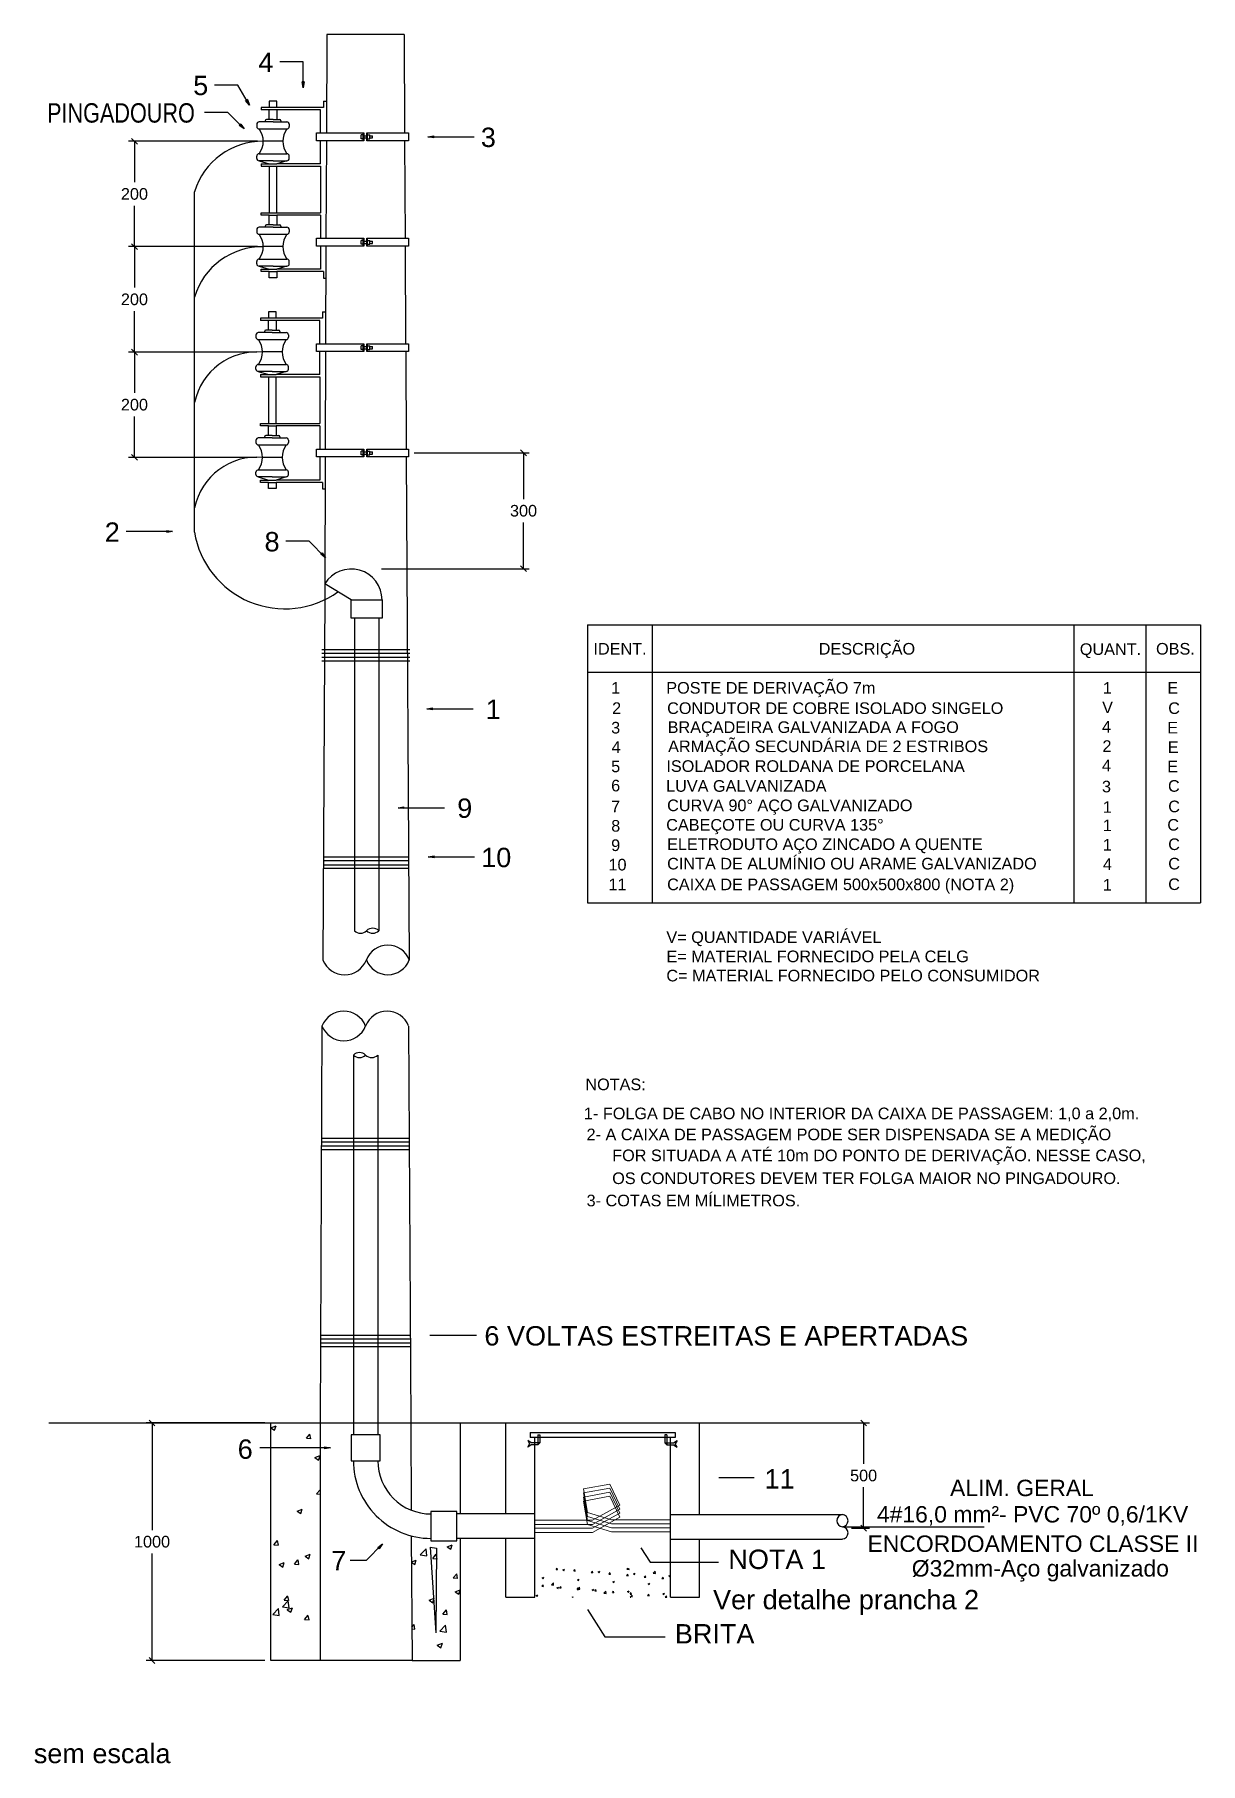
# Model space of a CAD drawing. Header units: millimetres. Extents: x 425 to 646, y 332 to 411.
# Drawn here: x 424.912 to 426.92, y 333.595 to 336.57 of the extents above; entities that cross this region are included whole.
import ezdxf
from ezdxf.enums import TextEntityAlignment as Align

# ---------------------------------------------------------------- set-up
doc = ezdxf.new("R2010")
doc.units = ezdxf.units.MM
doc.linetypes.add('Dashed', pattern=[0.75, 0.5, -0.25])
for name, color, linetype in [('Arquitetura', 7, 'Continuous'), ('BASE', 7, 'Continuous'), ('Cotas', 1, 'Continuous'), ('DI-Textos_do_diagrama', 5, 'Continuous')]:
    doc.layers.add(name, color=color, linetype=linetype)
doc.layers.add('VP', color=1, linetype='Continuous', plot=False)
doc.styles.add('ARIAL', font='arial.ttf')
doc.dimstyles.new('RICARDO-1-10', dxfattribs={"dimtxt": 0.02, "dimasz": 0.01, "dimexe": 0.01, "dimexo": 0.01, "dimgap": 0.01, "dimtad": 0, "dimtih": 1, "dimtoh": 1, "dimdec": 0, "dimlfac": 1000, "dimzin": 0, "dimdsep": 46, "dimtxsty": 'ARIAL', "dimblk": 'OBLIQUE', "dimcen": 0, "dimclrt": 4, "dimadec": 0, "dimazin": 0, "dimtfac": 1, "dimtdec": 0, "dimtofl": 0, "dimtmove": 0, "dimatfit": 3, "dimldrblk": 'CLOSEDBLANK', "dimfxl": 0, "dimtolj": 1, "dimtzin": 0, "dimarcsym": 0})

msp = doc.modelspace()

# ---------------------------------------------------------------- texts
at = {"color": 2, "style": 'ARIAL'}
for s, height, p in [('4', 0.03333, (425.29776, 336.49596)), ('5', 0.03333, (425.18543, 336.45612)), ('3', 0.03333, (425.68076, 336.36679)), ('2', 0.03333, (425.0331, 335.68729)), ('8', 0.03333, (425.30826, 335.67079)), ('IDENT.', 0.02, (425.87473, 335.49713)), ('DESCRIÇÃO', 0.02, (426.26263, 335.49713)), ('QUANT.', 0.02, (426.71233, 335.49653)), ('OBS.', 0.02, (426.84363, 335.49713)), ('1', 0.02, (425.90533, 335.42993)), ('POSTE DE DERIVAÇÃO 7m', 0.02, (426.00013, 335.42993)), ('1', 0.02, (426.75213, 335.42973)), ('E', 0.02, (426.86313, 335.42993)), ('1', 0.03333, (425.68926, 335.38231)), ('2', 0.02, (425.90683, 335.39493)), ('CONDUTOR DE COBRE ISOLADO SINGELO', 0.02, (426.00163, 335.39493)), ('V', 0.02, (426.75083, 335.39633)), ('C', 0.02, (426.86463, 335.39493)), ('3', 0.02, (425.90523, 335.36133)), ('BRAÇADEIRA GALVANIZADA A FOGO', 0.02, (426.00253, 335.36223)), ('4', 0.02, (426.75053, 335.36293)), ('E', 0.02, (426.86303, 335.36133)), ('4', 0.02, (425.90603, 335.32803)), ('ARMAÇÃO SECUNDÁRIA DE 2 ESTRIBOS', 0.02, (426.00333, 335.32923)), ('2', 0.02, (426.75133, 335.32963)), ('E', 0.02, (426.86383, 335.32803)), ('5', 0.02, (425.90523, 335.29473)), ('ISOLADOR ROLDANA DE PORCELANA ', 0.02, (426.00033, 335.29523)), ('4', 0.02, (426.75053, 335.29623)), ('E', 0.02, (426.86303, 335.29473)), ('6', 0.02, (425.90523, 335.26173)), ('LUVA GALVANIZADA ', 0.02, (425.99983, 335.26103)), ('3', 0.02, (426.75053, 335.26003)), ('C', 0.02, (426.86423, 335.26103)), ('9', 0.03333, (425.6401, 335.21217)), ('7', 0.02, (425.90513, 335.22583)), ('CURVA 90° AÇO GALVANIZADO', 0.02, (426.00163, 335.22763)), ('1', 0.02, (426.75213, 335.22483)), ('C', 0.02, (426.86463, 335.22583)), ('8', 0.02, (425.90533, 335.19243)), ('CABEÇOTE OU CURVA 135%%d', 0.02, (426.00003, 335.19413)), ('1', 0.02, (426.75213, 335.19323)), ('C', 0.02, (426.86303, 335.19413)), ('9', 0.02, (425.90523, 335.15903)), ('ELETRODUTO AÇO ZINCADO A QUENTE', 0.02, (426.00163, 335.16073)), ('1', 0.02, (426.75213, 335.15983)), ('C', 0.02, (426.86463, 335.16073)), ('10', 0.033333, (425.68143, 335.12729)), ('10', 0.02, (425.90063, 335.12563)), ('CINTA DE ALUMÍNIO OU ARAME GALVANIZADO', 0.02, (426.00163, 335.12733)), ('4', 0.02, (426.75213, 335.12633)), ('C', 0.02, (426.86463, 335.12733)), ('11', 0.02, (425.90063, 335.09163)), ('CAIXA DE PASSAGEM 500x500x800 (NOTA 2)', 0.02, (426.00163, 335.09163)), ('1', 0.02, (426.75213, 335.09103)), ('C', 0.02, (426.86463, 335.09193)), ('V= QUANTIDADE VARIÁVEL', 0.02, (426.00033, 335.00073)), ('E= MATERIAL FORNECIDO PELA CELG', 0.02, (426.00033, 334.96773)), ('C= MATERIAL FORNECIDO PELO CONSUMIDOR', 0.02, (426.00033, 334.93463)), ('NOTAS:', 0.02, (425.86083, 334.74743)), ('1- FOLGA DE CABO NO INTERIOR DA CAIXA DE PASSAGEM: 1,0 a 2,0m. ', 0.02, (425.85833, 334.69743)), ('2- A CAIXA DE PASSAGEM PODE SER DISPENSADA SE A MEDIÇÃO ', 0.02, (425.86293, 334.66123)), ('FOR SITUADA A ATÉ 10m DO PONTO DE DERIVAÇÃO. NESSE CASO, ', 0.02, (425.90703, 334.62523)), ('OS CONDUTORES DEVEM TER FOLGA MAIOR NO PINGADOURO.', 0.02, (425.90703, 334.58583)), ('3- COTAS EM MÍLIMETROS.', 0.02, (425.86293, 334.54753)), ('6 VOLTAS ESTREITAS E APERTADAS', 0.0333333, (425.6869, 334.30397)), ('6', 0.03333, (425.26206, 334.10897)), ('11', 0.033333, (426.1694, 334.0578)), ('7', 0.03333, (425.42323, 333.91713)), ('NOTA 1', 0.033333, (426.10706, 333.9193)), ('Ver detalhe prancha 2', 0.0333333, (426.08068, 333.84998)), ('BRITA', 0.033333, (426.0149, 333.79113)), ('sem escala', 0.033333, (424.9109, 333.58513))]:
    msp.add_text(s, height=height, dxfattribs=at).set_placement(p, align=Align.BOTTOM_LEFT)
at = {"color": 2, "style": 'ARIAL', "width": 0.8}
msp.add_text('PINGADOURO', height=0.033333, dxfattribs=at).set_placement((424.93373, 336.40879), align=Align.BOTTOM_LEFT)
at = {"layer": 'DI-Textos_do_diagrama', "linetype": 'Continuous', "style": 'ARIAL'}
msp.add_text('ALIM. GERAL', height=0.02824, dxfattribs=at).set_placement((426.48886, 334.04623), align=Align.BOTTOM_LEFT)
for s, p in [('4#16,0 mm²- PVC 70º 0,6/1KV', (426.63098, 334.00086)), ('ENCORDOAMENTO CLASSE II', (426.63169, 333.95026)), ('%%C32mm-Aço galvanizado', (426.64441, 333.90786))]:
    msp.add_text(s, height=0.02824, dxfattribs=at).set_placement(p, align=Align.BOTTOM_CENTER)

# ---------------------------------------------------------------- blocks, each defined once
blk = doc.blocks.new('_Oblique')
at = {"color": 0, "linetype": 'ByBlock', "lineweight": -2}
blk.add_line((-0.5, -0.5), (0.5, 0.5), dxfattribs=at)
blk = doc.blocks.new('*D187')
at = {"layer": 'DEFPOINTS', "color": 0, "transparency": 16777216}
for p in [(425.5562, 335.8503), (425.7543, 335.8503), (425.4997, 335.651)]:
    blk.add_point(p, dxfattribs=at)
at = {"layer": 'VP', "color": 0, "lineweight": -2, "transparency": 16777216}
for p, q in [((425.5662, 335.8503), (425.7643, 335.8503)), ((425.7543, 335.8503), (425.7543, 335.7708)), ((425.7543, 335.651), (425.7543, 335.7304)), ((425.5097, 335.651), (425.7643, 335.651))]:
    blk.add_line(p, q, dxfattribs=at)
at = {"layer": 'VP', "color": 0, "lineweight": -2, "transparency": 16777216, "xscale": 0.01, "yscale": 0.01, "zscale": 0.01}
for p, rotation in [((425.7543, 335.8503), 90), ((425.7543, 335.651), 270)]:
    blk.add_blockref('_Oblique', p, dxfattribs=dict(at, rotation=rotation))
at = {"layer": 'VP', "color": 4, "transparency": 16777216, "insert": (425.7543, 335.7506), "char_height": 0.02, "attachment_point": 5, "style": 'ARIAL'}
blk.add_mtext('\\A1;300', dxfattribs=at)
blk = doc.blocks.new('_ClosedBlank')
at = {"color": 0, "linetype": 'ByBlock', "lineweight": -2}
for p, q in [((-1, 0.17), (0, 0)), ((-1, 0.17), (-1, -0.17)), ((0, 0), (-1, -0.17))]:
    blk.add_line(p, q, dxfattribs=at)
blk = doc.blocks.new('*D188')
at = {"layer": 'DEFPOINTS', "color": 0, "transparency": 16777216}
for p in [(425.0842, 336.0237), (425.3048, 336.0237), (425.3048, 335.8426)]:
    blk.add_point(p, dxfattribs=at)
at = {"layer": 'VP', "color": 0, "lineweight": -2, "transparency": 16777216}
for p, q in [((425.2948, 336.0237), (425.0742, 336.0237)), ((425.0842, 336.0237), (425.0842, 335.9534)), ((425.0842, 335.8426), (425.0842, 335.9129)), ((425.2948, 335.8426), (425.0742, 335.8426))]:
    blk.add_line(p, q, dxfattribs=at)
at = {"layer": 'VP', "color": 0, "lineweight": -2, "transparency": 16777216, "xscale": 0.01, "yscale": 0.01, "zscale": 0.01}
for p, rotation in [((425.0842, 336.0237), 90), ((425.0842, 335.8426), 270)]:
    blk.add_blockref('_Oblique', p, dxfattribs=dict(at, rotation=rotation))
at = {"layer": 'VP', "color": 4, "transparency": 16777216, "insert": (425.0842, 335.9332), "char_height": 0.02, "attachment_point": 5, "style": 'ARIAL'}
blk.add_mtext('\\A1;200', dxfattribs=at)
blk = doc.blocks.new('*D189')
at = {"layer": 'DEFPOINTS', "color": 0, "transparency": 16777216}
for p in [(425.0842, 336.2053), (425.3061, 336.2053), (425.3048, 336.0237)]:
    blk.add_point(p, dxfattribs=at)
at = {"layer": 'VP', "color": 0, "lineweight": -2, "transparency": 16777216}
for p, q in [((425.2961, 336.2053), (425.0742, 336.2053)), ((425.0842, 336.2053), (425.0842, 336.1347)), ((425.0842, 336.0237), (425.0842, 336.0943)), ((425.2948, 336.0237), (425.0742, 336.0237))]:
    blk.add_line(p, q, dxfattribs=at)
at = {"layer": 'VP', "color": 0, "lineweight": -2, "transparency": 16777216, "xscale": 0.01, "yscale": 0.01, "zscale": 0.01}
for p, rotation in [((425.0842, 336.2053), 90), ((425.0842, 336.0237), 270)]:
    blk.add_blockref('_Oblique', p, dxfattribs=dict(at, rotation=rotation))
at = {"layer": 'VP', "color": 4, "transparency": 16777216, "insert": (425.0842, 336.1145), "char_height": 0.02, "attachment_point": 5, "style": 'ARIAL'}
blk.add_mtext('\\A1;200', dxfattribs=at)
blk = doc.blocks.new('*D190')
at = {"layer": 'DEFPOINTS', "color": 0, "transparency": 16777216}
for p in [(425.0842, 336.3866), (425.3061, 336.3866), (425.3061, 336.2053)]:
    blk.add_point(p, dxfattribs=at)
at = {"layer": 'VP', "color": 0, "lineweight": -2, "transparency": 16777216}
for p, q in [((425.2961, 336.3866), (425.0742, 336.3866)), ((425.0842, 336.3866), (425.0842, 336.3162)), ((425.0842, 336.2053), (425.0842, 336.2757)), ((425.2961, 336.2053), (425.0742, 336.2053))]:
    blk.add_line(p, q, dxfattribs=at)
at = {"layer": 'VP', "color": 0, "lineweight": -2, "transparency": 16777216, "xscale": 0.01, "yscale": 0.01, "zscale": 0.01}
for p, rotation in [((425.0842, 336.3866), 90), ((425.0842, 336.2053), 270)]:
    blk.add_blockref('_Oblique', p, dxfattribs=dict(at, rotation=rotation))
at = {"layer": 'VP', "color": 4, "transparency": 16777216, "insert": (425.0842, 336.2959), "char_height": 0.02, "attachment_point": 5, "style": 'ARIAL'}
blk.add_mtext('\\A1;200', dxfattribs=at)
blk = doc.blocks.new('*D191')
at = {"layer": 'DEFPOINTS', "color": 0, "transparency": 16777216}
for p in [(426.3176, 334.1806), (426.34, 334.1806), (426.3094, 333.9996)]:
    blk.add_point(p, dxfattribs=at)
at = {"layer": 'VP', "color": 0, "lineweight": -2, "transparency": 16777216}
for p, q in [((426.3276, 334.1806), (426.35, 334.1806)), ((426.34, 334.1806), (426.34, 334.1103)), ((426.34, 333.9996), (426.34, 334.0699)), ((426.3194, 333.9996), (426.35, 333.9996))]:
    blk.add_line(p, q, dxfattribs=at)
at = {"layer": 'VP', "color": 0, "lineweight": -2, "transparency": 16777216, "xscale": 0.01, "yscale": 0.01, "zscale": 0.01}
for p, rotation in [((426.34, 334.1806), 90), ((426.34, 333.9996), 270)]:
    blk.add_blockref('_Oblique', p, dxfattribs=dict(at, rotation=rotation))
at = {"layer": 'VP', "color": 4, "transparency": 16777216, "insert": (426.34, 334.0901), "char_height": 0.02, "attachment_point": 5, "style": 'ARIAL'}
blk.add_mtext('\\A1;500', dxfattribs=at)
blk = doc.blocks.new('*D192')
at = {"layer": 'DEFPOINTS', "color": 0, "transparency": 16777216}
for p in [(425.319, 334.1806), (425.1145, 333.7717), (425.319, 333.7717)]:
    blk.add_point(p, dxfattribs=at)
at = {"layer": 'VP', "color": 0, "lineweight": -2, "transparency": 16777216}
for p, q in [((425.309, 334.1806), (425.1045, 334.1806)), ((425.1145, 334.1806), (425.1145, 333.9964)), ((425.1145, 333.7717), (425.1145, 333.956)), ((425.309, 333.7717), (425.1045, 333.7717))]:
    blk.add_line(p, q, dxfattribs=at)
at = {"layer": 'VP', "color": 0, "lineweight": -2, "transparency": 16777216, "xscale": 0.01, "yscale": 0.01, "zscale": 0.01}
for p, rotation in [((425.1145, 334.1806), 90), ((425.1145, 333.7717), 270)]:
    blk.add_blockref('_Oblique', p, dxfattribs=dict(at, rotation=rotation))
at = {"layer": 'VP', "color": 4, "transparency": 16777216, "insert": (425.1145, 333.9762), "char_height": 0.02, "attachment_point": 5, "style": 'ARIAL'}
blk.add_mtext('\\A1;1000', dxfattribs=at)

# ---------------------------------------------------------------- dimensions: what is measured, and where the dimension line sits
at = {"layer": 'VP'}
for base, p1, p2, picture, middle in [((425.08418, 336.38659), (425.30608, 336.20529), (425.30608, 336.38659), '*D190', (425.08418, 336.29594)), ((425.08418, 336.20529), (425.30478, 336.02374), (425.30608, 336.20529), '*D189', (425.08418, 336.11451))]:
    dim = msp.add_linear_dim(base=base, p1=p1, p2=p2, angle=90, text='200', dimstyle='RICARDO-1-10', override={"dimtmove": 1}, dxfattribs=at)
    dim.commit()
    dim.dimension.update_dxf_attribs({"geometry": picture, "text_midpoint": middle})
for base, p1, p2, text, picture, middle in [((425.08418, 336.02374), (425.30478, 335.84257), (425.30478, 336.02374), '200', '*D188', (425.08418, 335.93315)), ((425.75426, 335.85029), (425.49971, 335.65096), (425.55621, 335.85029), '300', '*D187', (425.75426, 335.75062)), ((425.11447, 333.7717), (425.31902, 334.18063), (425.31902, 333.7717), '1000', '*D192', (425.11447, 333.97617)), ((426.33995, 334.18063), (426.30941, 333.9996), (426.3176, 334.18063), '500', '*D191', (426.33995, 334.09011))]:
    dim = msp.add_linear_dim(base=base, p1=p1, p2=p2, angle=90, text=text, dimstyle='RICARDO-1-10', dxfattribs=at)
    dim.commit()
    dim.dimension.update_dxf_attribs({"geometry": picture, "text_midpoint": middle})

# ---------------------------------------------------------------- linework, layer by layer
at = {"layer": 'Arquitetura', "color": 8}
for p, q in [((425.41538, 336.57029), (425.41471, 336.40096)), ((425.54871, 336.57029), (425.41538, 336.57029)), ((425.54871, 336.57029), (425.54955, 336.40096)), ((425.30271, 336.44496), (425.30271, 336.44096)), ((425.40455, 336.40096), (425.40455, 336.44096)), ((425.39788, 336.38762), (425.39788, 336.40096)), ((425.39788, 336.40096), (425.47955, 336.40096)), ((425.47821, 336.39746), (425.47455, 336.39746)), ((425.47455, 336.39112), (425.47455, 336.39746)), ((425.47821, 336.38762), (425.47821, 336.40096)), ((425.47955, 336.40096), (425.47955, 336.38762)), ((425.47955, 336.39629), (425.48455, 336.39629)), ((425.48455, 336.40096), (425.55621, 336.40096)), ((425.48455, 336.38762), (425.48455, 336.40096)), ((425.48571, 336.38762), (425.48571, 336.40096)), ((425.48571, 336.39746), (425.48938, 336.39746)), ((425.48938, 336.39112), (425.48938, 336.39746)), ((425.48938, 336.39629), (425.49438, 336.39629)), ((425.49438, 336.39229), (425.49438, 336.39629)), ((425.55621, 336.40096), (425.55621, 336.38762)), ((425.47955, 336.38762), (425.39788, 336.38762)), ((425.40455, 336.34762), (425.40455, 336.38762)), ((425.41471, 336.38762), (425.41405, 336.21962)), ((425.47821, 336.39112), (425.47455, 336.39112)), ((425.47955, 336.39229), (425.48455, 336.39229)), ((425.55621, 336.38762), (425.48455, 336.38762)), ((425.48571, 336.39112), (425.48938, 336.39112)), ((425.48938, 336.39229), (425.49438, 336.39229)), ((425.54955, 336.38762), (425.55038, 336.21962)), ((425.30271, 336.34762), (425.30271, 336.34362)), ((425.30271, 336.34362), (425.40455, 336.34362)), ((425.31621, 336.34362), (425.31621, 336.26362)), ((425.32955, 336.26362), (425.32955, 336.34362)), ((425.40455, 336.34362), (425.40455, 336.26362)), ((425.18755, 335.71396), (425.18755, 336.29979)), ((425.30271, 336.25962), (425.30271, 336.26362)), ((425.30271, 336.26362), (425.40455, 336.26362)), ((425.39788, 336.21962), (425.47955, 336.21962)), ((425.39788, 336.20629), (425.39788, 336.21962)), ((425.47821, 336.20629), (425.47821, 336.21962)), ((425.47955, 336.21962), (425.47955, 336.20629)), ((425.48455, 336.21962), (425.55621, 336.21962)), ((425.48455, 336.20629), (425.48455, 336.21962)), ((425.48571, 336.20629), (425.48571, 336.21962)), ((425.55621, 336.21962), (425.55621, 336.20629)), ((425.47955, 336.20629), (425.39788, 336.20629)), ((425.41405, 336.20629), (425.41338, 336.03829)), ((425.47821, 336.21612), (425.47455, 336.21612)), ((425.47455, 336.20979), (425.47455, 336.21612)), ((425.47821, 336.20979), (425.47455, 336.20979)), ((425.47955, 336.21496), (425.48455, 336.21496)), ((425.47955, 336.21096), (425.48455, 336.21096)), ((425.55621, 336.20629), (425.48455, 336.20629)), ((425.48571, 336.21612), (425.48938, 336.21612)), ((425.48571, 336.20979), (425.48938, 336.20979)), ((425.48938, 336.20979), (425.48938, 336.21612)), ((425.48938, 336.21496), (425.49438, 336.21496)), ((425.48938, 336.21096), (425.49438, 336.21096)), ((425.49438, 336.21096), (425.49438, 336.21496)), ((425.55038, 336.20629), (425.55121, 336.03829)), ((425.30138, 336.08229), (425.30138, 336.07829)), ((425.40338, 336.03829), (425.40338, 336.07829)), ((425.39788, 336.03829), (425.47955, 336.03829)), ((425.39788, 336.02496), (425.39788, 336.03829)), ((425.47821, 336.02496), (425.47821, 336.03829)), ((425.47955, 336.03829), (425.47955, 336.02496)), ((425.48455, 336.03829), (425.55621, 336.03829)), ((425.48455, 336.02496), (425.48455, 336.03829)), ((425.48571, 336.02496), (425.48571, 336.03829)), ((425.55621, 336.03829), (425.55621, 336.02496)), ((425.47955, 336.02496), (425.39788, 336.02496)), ((425.40338, 335.98496), (425.40338, 336.02496)), ((425.41338, 336.02496), (425.41271, 335.85696)), ((425.47821, 336.03479), (425.47455, 336.03479)), ((425.47455, 336.02846), (425.47455, 336.03479)), ((425.47821, 336.02846), (425.47455, 336.02846)), ((425.47955, 336.03362), (425.48455, 336.03362)), ((425.47955, 336.02962), (425.48455, 336.02962)), ((425.55621, 336.02496), (425.48455, 336.02496)), ((425.48571, 336.03479), (425.48938, 336.03479)), ((425.48571, 336.02846), (425.48938, 336.02846)), ((425.48938, 336.02846), (425.48938, 336.03479)), ((425.48938, 336.03362), (425.49438, 336.03362)), ((425.48938, 336.02962), (425.49438, 336.02962)), ((425.49438, 336.02962), (425.49438, 336.03362)), ((425.55138, 336.02496), (425.55221, 335.85696)), ((425.30138, 335.98496), (425.30138, 335.98096)), ((425.30138, 335.98096), (425.40338, 335.98096)), ((425.31488, 335.98096), (425.31488, 335.90096)), ((425.32838, 335.90096), (425.32838, 335.98096)), ((425.40338, 335.98096), (425.40338, 335.90096)), ((425.30138, 335.90096), (425.40338, 335.90096)), ((425.30138, 335.89696), (425.30138, 335.90096)), ((425.39788, 335.84362), (425.39788, 335.85696)), ((425.39788, 335.85696), (425.47955, 335.85696)), ((425.47955, 335.84362), (425.39788, 335.84362)), ((425.41271, 335.84362), (425.41205, 335.60862)), ((425.47821, 335.85346), (425.47455, 335.85346)), ((425.47455, 335.84712), (425.47455, 335.85346)), ((425.47821, 335.84712), (425.47455, 335.84712)), ((425.47821, 335.84362), (425.47821, 335.85696)), ((425.47955, 335.85696), (425.47955, 335.84362)), ((425.47955, 335.85229), (425.48455, 335.85229)), ((425.47955, 335.84829), (425.48455, 335.84829)), ((425.48455, 335.85696), (425.55621, 335.85696)), ((425.48455, 335.84362), (425.48455, 335.85696)), ((425.55621, 335.84362), (425.48455, 335.84362)), ((425.48571, 335.84362), (425.48571, 335.85696)), ((425.48571, 335.85346), (425.48938, 335.85346)), ((425.48571, 335.84712), (425.48938, 335.84712)), ((425.48938, 335.84712), (425.48938, 335.85346)), ((425.48938, 335.85229), (425.49438, 335.85229)), ((425.48938, 335.84829), (425.49438, 335.84829)), ((425.49438, 335.84829), (425.49438, 335.85229)), ((425.55221, 335.84362), (425.55755, 334.97746)), ((425.55621, 335.85696), (425.55621, 335.84362)), ((425.58721, 335.85029), (425.68321, 335.85029)), ((425.41205, 335.60862), (425.40888, 334.97746)), ((425.45738, 335.56579), (425.45738, 335.59712)), ((425.45738, 335.59712), (425.51071, 335.59712)), ((425.51071, 335.59712), (425.51071, 335.56579)), ((425.51071, 335.56579), (425.45738, 335.56579)), ((425.46305, 335.56579), (425.46305, 335.02779)), ((425.50505, 335.56579), (425.50505, 335.02779)), ((425.8647, 335.55433), (426.9201, 335.55433)), ((425.8647, 335.55433), (425.8647, 335.07583)), ((425.9761, 335.55433), (425.9761, 335.07583)), ((426.7023, 335.55433), (426.7023, 335.07583)), ((426.8263, 335.55433), (426.8263, 335.07583)), ((426.9201, 335.55433), (426.9201, 335.07583)), ((425.40688, 335.51179), (425.55838, 335.51179)), ((425.55838, 335.50512), (425.40688, 335.50512)), ((425.40688, 335.49846), (425.55838, 335.49846)), ((425.55838, 335.49179), (425.40688, 335.49179)), ((425.8647, 335.47313), (426.9201, 335.47313)), ((425.40938, 335.15479), (425.55688, 335.15479)), ((425.55688, 335.14813), (425.40938, 335.14813)), ((425.40921, 335.14146), (425.55688, 335.14146)), ((425.55688, 335.13479), (425.40921, 335.13479)), ((425.8647, 335.07583), (426.9201, 335.07583)), ((425.48405, 334.97846), (425.48405, 334.97696)), ((425.40685, 334.8638), (425.40385, 334.18063)), ((425.55618, 334.8638), (425.56018, 334.18063)), ((425.46135, 334.8138), (425.46135, 334.18063)), ((425.50335, 334.8138), (425.50335, 334.18063)), ((425.40635, 334.6708), (425.55685, 334.6708)), ((425.55702, 334.6508), (425.40618, 334.6508)), ((425.55702, 334.66414), (425.40635, 334.66414)), ((425.40635, 334.65747), (425.55702, 334.65747)), ((425.40418, 334.33163), (425.55985, 334.33163)), ((425.55985, 334.32497), (425.40418, 334.32497)), ((425.40418, 334.3183), (425.55985, 334.3183)), ((425.59318, 334.33163), (425.67318, 334.33163)), ((425.55985, 334.31163), (425.40418, 334.31163)), ((424.93668, 334.18063), (425.72402, 334.18063)), ((425.31902, 333.7717), (425.31902, 334.18063)), ((425.46135, 334.18063), (425.46135, 334.16047)), ((425.50335, 334.18063), (425.50335, 334.16047)), ((425.64518, 334.18063), (425.64518, 334.02397)), ((425.72402, 334.18063), (426.05735, 334.18063)), ((425.72402, 334.02397), (425.72402, 334.18063)), ((425.76568, 334.16397), (426.01568, 334.16397)), ((425.76568, 334.16397), (425.76568, 334.15563)), ((426.01568, 334.16397), (426.01568, 334.15563)), ((426.05735, 334.18063), (426.34202, 334.18063)), ((426.05735, 334.02297), (426.05735, 334.18063)), ((425.45718, 334.16047), (425.45718, 334.11547)), ((425.50752, 334.16047), (425.45718, 334.16047)), ((425.50752, 334.11547), (425.50752, 334.16047)), ((425.76768, 334.14647), (425.76152, 334.1503)), ((425.76152, 334.1503), (425.76485, 334.14463)), ((425.76152, 334.13913), (425.76485, 334.14463)), ((425.76768, 334.14297), (425.76152, 334.13913)), ((426.01568, 334.15563), (425.76568, 334.15563)), ((425.78235, 334.14647), (425.76768, 334.14647)), ((425.77902, 334.14297), (425.76768, 334.14297)), ((425.77402, 333.88063), (425.77402, 334.15563)), ((425.77902, 334.16047), (425.77902, 334.14297)), ((425.77902, 334.16047), (425.78235, 334.16047)), ((425.77902, 334.14297), (425.78235, 334.14647)), ((425.78235, 334.16047), (425.78235, 334.14647)), ((425.99785, 334.16047), (425.99785, 334.14647)), ((426.00135, 334.16047), (425.99785, 334.16047)), ((425.99785, 334.14647), (426.01268, 334.14647)), ((426.00135, 334.14297), (425.99785, 334.14647)), ((426.00135, 334.16047), (426.00135, 334.14297)), ((426.00135, 334.14297), (426.01268, 334.14297)), ((426.00735, 333.88063), (426.00735, 334.15563)), ((426.01268, 334.14647), (426.01885, 334.1503)), ((426.01268, 334.14297), (426.01885, 334.13913)), ((426.01885, 334.1503), (426.01535, 334.14463)), ((426.01885, 334.13913), (426.01535, 334.14463)), ((425.45718, 334.11547), (425.50752, 334.11547)), ((426.09068, 334.0868), (426.15152, 334.0868)), ((425.63968, 334.02813), (425.59485, 334.02813)), ((425.59485, 334.02813), (425.59485, 333.9778)), ((425.63968, 333.9778), (425.63968, 334.02813)), ((425.77402, 334.02397), (425.63968, 334.02397)), ((426.00735, 334.02297), (426.30352, 334.02297)), ((425.59485, 333.9778), (425.63968, 333.9778)), ((425.77402, 333.98197), (425.63968, 333.98197)), ((425.64518, 333.98197), (425.64518, 333.7717)), ((425.72402, 333.88063), (425.72402, 333.98197)), ((426.00735, 333.9808), (426.30352, 333.9808)), ((426.05735, 333.88063), (426.05735, 333.9808)), ((425.72402, 333.88063), (425.77402, 333.88063)), ((426.00735, 333.88063), (426.05735, 333.88063)), ((425.40235, 333.7717), (425.31902, 333.7717)), ((425.56235, 333.7717), (425.64518, 333.7717))]:
    msp.add_line(p, q, dxfattribs=at)
at = {"layer": 'Arquitetura', "color": 8, "linetype": 'Continuous'}
for p, q in [((425.31621, 336.45562), (425.31621, 336.44496)), ((425.32955, 336.45562), (425.31621, 336.45562)), ((425.32955, 336.44496), (425.32955, 336.45562)), ((425.40955, 336.45596), (425.41488, 336.45596)), ((425.40955, 336.45596), (425.40955, 336.44496)), ((425.40955, 336.44496), (425.30271, 336.44496)), ((425.40455, 336.44096), (425.30271, 336.44096)), ((425.31621, 336.42396), (425.31621, 336.44096)), ((425.32955, 336.44096), (425.32955, 336.42396)), ((425.29488, 336.41596), (425.29488, 336.41196)), ((425.32288, 336.41996), (425.29888, 336.41996)), ((425.29888, 336.40796), (425.34688, 336.40796)), ((425.30955, 336.42196), (425.30955, 336.41996)), ((425.32288, 336.42396), (425.31155, 336.42396)), ((425.32288, 336.42396), (425.33421, 336.42396)), ((425.32288, 336.41996), (425.34688, 336.41996)), ((425.33621, 336.42196), (425.33621, 336.41996)), ((425.35088, 336.41596), (425.35088, 336.41196)), ((425.29888, 336.36512), (425.34688, 336.36512)), ((425.33971, 336.38662), (425.30605, 336.38662)), ((425.29488, 336.35712), (425.29488, 336.36112)), ((425.29888, 336.35312), (425.31621, 336.34762)), ((425.32288, 336.35312), (425.29888, 336.35312)), ((425.30271, 336.34762), (425.32955, 336.34762)), ((425.31621, 336.34762), (425.32955, 336.34762)), ((425.32288, 336.35312), (425.34688, 336.35312)), ((425.34688, 336.35312), (425.32955, 336.34762)), ((425.40455, 336.34762), (425.32955, 336.34762)), ((425.35088, 336.35712), (425.35088, 336.36112)), ((425.31621, 336.25962), (425.30271, 336.25962)), ((425.31621, 336.24262), (425.31621, 336.25962)), ((425.31621, 336.25962), (425.32955, 336.25962)), ((425.40455, 336.25962), (425.32955, 336.25962)), ((425.32955, 336.25962), (425.32955, 336.24262)), ((425.40455, 336.25962), (425.40455, 336.21962)), ((425.29488, 336.23462), (425.29488, 336.23062)), ((425.32288, 336.23862), (425.29888, 336.23862)), ((425.29888, 336.22662), (425.34688, 336.22662)), ((425.30955, 336.24062), (425.30955, 336.23862)), ((425.32288, 336.24262), (425.31155, 336.24262)), ((425.32288, 336.24262), (425.33421, 336.24262)), ((425.32288, 336.23862), (425.34688, 336.23862)), ((425.33621, 336.24062), (425.33621, 336.23862)), ((425.35088, 336.23462), (425.35088, 336.23062)), ((425.33971, 336.20529), (425.30605, 336.20529)), ((425.40455, 336.20629), (425.40455, 336.16629)), ((425.29488, 336.17579), (425.29488, 336.17979)), ((425.29888, 336.18379), (425.34688, 336.18379)), ((425.32288, 336.17179), (425.29888, 336.17179)), ((425.29888, 336.17179), (425.31621, 336.16629)), ((425.30271, 336.16229), (425.30271, 336.16629)), ((425.30271, 336.16629), (425.32955, 336.16629)), ((425.31621, 336.16229), (425.30271, 336.16229)), ((425.31621, 336.16629), (425.32955, 336.16629)), ((425.31621, 336.15162), (425.31621, 336.16229)), ((425.31621, 336.16229), (425.32955, 336.16229)), ((425.32288, 336.17179), (425.34688, 336.17179)), ((425.34688, 336.17179), (425.32955, 336.16629)), ((425.40455, 336.16629), (425.32955, 336.16629)), ((425.40955, 336.16229), (425.32955, 336.16229)), ((425.32955, 336.16229), (425.32955, 336.15162)), ((425.35088, 336.17579), (425.35088, 336.17979)), ((425.40955, 336.16229), (425.40955, 336.15129)), ((425.32955, 336.15162), (425.31621, 336.15162)), ((425.40955, 336.15129), (425.41388, 336.15129)), ((425.40838, 336.08229), (425.30138, 336.08229)), ((425.40338, 336.07829), (425.30138, 336.07829)), ((425.31488, 336.09296), (425.31488, 336.08229)), ((425.32838, 336.09296), (425.31488, 336.09296)), ((425.31488, 336.06129), (425.31488, 336.07829)), ((425.32838, 336.08229), (425.32838, 336.09296)), ((425.32838, 336.07829), (425.32838, 336.06129)), ((425.40838, 336.09329), (425.41371, 336.09329)), ((425.40838, 336.09329), (425.40838, 336.08229)), ((425.29355, 336.05329), (425.29355, 336.04929)), ((425.32155, 336.05729), (425.29755, 336.05729)), ((425.29755, 336.04529), (425.34555, 336.04529)), ((425.30838, 336.05929), (425.30838, 336.05729)), ((425.32155, 336.06129), (425.31038, 336.06129)), ((425.32155, 336.06129), (425.33288, 336.06129)), ((425.32155, 336.05729), (425.34555, 336.05729)), ((425.33488, 336.05929), (425.33488, 336.05729)), ((425.34955, 336.05329), (425.34955, 336.04929)), ((425.33838, 336.02396), (425.30471, 336.02396)), ((425.29355, 335.99446), (425.29355, 335.99846)), ((425.29755, 336.00246), (425.34555, 336.00246)), ((425.29755, 335.99046), (425.31488, 335.98496)), ((425.32155, 335.99046), (425.29755, 335.99046)), ((425.30138, 335.98496), (425.32838, 335.98496)), ((425.31488, 335.98496), (425.32838, 335.98496)), ((425.32155, 335.99046), (425.34555, 335.99046)), ((425.34555, 335.99046), (425.32838, 335.98496)), ((425.40338, 335.98496), (425.32838, 335.98496)), ((425.34955, 335.99446), (425.34955, 335.99846)), ((425.31488, 335.89696), (425.30138, 335.89696)), ((425.31488, 335.87996), (425.31488, 335.89696)), ((425.31488, 335.89696), (425.32838, 335.89696)), ((425.32838, 335.89696), (425.32838, 335.87996)), ((425.40338, 335.89696), (425.32838, 335.89696)), ((425.40338, 335.89696), (425.40338, 335.85696)), ((425.29355, 335.87196), (425.29355, 335.86796)), ((425.32155, 335.87596), (425.29755, 335.87596)), ((425.29755, 335.86396), (425.34555, 335.86396)), ((425.30838, 335.87796), (425.30838, 335.87596)), ((425.32155, 335.87996), (425.31038, 335.87996)), ((425.32155, 335.87996), (425.33288, 335.87996)), ((425.32155, 335.87596), (425.34555, 335.87596)), ((425.33488, 335.87796), (425.33488, 335.87596)), ((425.34955, 335.87196), (425.34955, 335.86796)), ((425.33838, 335.84262), (425.30471, 335.84262)), ((425.40338, 335.84362), (425.40338, 335.80362)), ((425.29355, 335.81312), (425.29355, 335.81712)), ((425.29755, 335.82112), (425.34555, 335.82112)), ((425.29755, 335.80912), (425.31488, 335.80362)), ((425.32155, 335.80912), (425.29755, 335.80912)), ((425.30138, 335.79962), (425.30138, 335.80362)), ((425.30138, 335.80362), (425.32838, 335.80362)), ((425.31488, 335.79962), (425.30138, 335.79962)), ((425.31488, 335.80362), (425.32838, 335.80362)), ((425.31488, 335.78896), (425.31488, 335.79962)), ((425.31488, 335.79962), (425.32838, 335.79962)), ((425.32155, 335.80912), (425.34555, 335.80912)), ((425.34555, 335.80912), (425.32838, 335.80362)), ((425.40338, 335.80362), (425.32838, 335.80362)), ((425.32838, 335.79962), (425.32838, 335.78896)), ((425.40838, 335.79962), (425.32838, 335.79962)), ((425.34955, 335.81312), (425.34955, 335.81712)), ((425.40838, 335.79962), (425.40838, 335.78862)), ((425.32838, 335.78896), (425.31488, 335.78896)), ((425.40838, 335.78862), (425.41255, 335.78862)), ((425.45738, 335.59712), (425.41205, 335.62512)), ((425.31918, 334.17213), (425.32818, 334.17563)), ((425.31918, 334.17213), (425.32552, 334.16797)), ((425.32552, 334.16797), (425.32818, 334.17563)), ((425.38035, 334.1543), (425.38652, 334.16163)), ((425.38035, 334.1543), (425.38802, 334.15363)), ((425.38802, 334.15347), (425.38652, 334.16147)), ((425.39502, 334.12113), (425.40385, 334.12447)), ((425.39502, 334.12113), (425.40135, 334.1168)), ((425.40135, 334.1168), (425.40385, 334.12413)), ((425.39802, 334.0588), (425.40385, 334.0658)), ((425.39802, 334.0588), (425.40385, 334.0583)), ((425.36418, 334.02897), (425.37302, 334.03247)), ((425.36418, 334.02897), (425.37052, 334.02463)), ((425.37052, 334.02463), (425.37302, 334.0323)), ((425.32452, 333.97113), (425.33068, 333.97847)), ((425.32452, 333.97113), (425.33202, 333.97047)), ((425.33218, 333.9703), (425.33068, 333.9783)), ((425.37818, 333.95137), (425.38702, 333.95487)), ((425.38452, 333.9472), (425.38702, 333.95487)), ((425.57652, 333.9538), (425.58652, 333.96413)), ((425.58785, 333.95213), (425.58652, 333.96413)), ((425.59335, 333.96687), (425.60335, 333.81947)), ((425.59335, 333.96687), (425.60468, 333.96504)), ((425.60468, 333.96504), (425.60335, 333.81947)), ((425.62252, 333.96763), (425.63135, 333.97113)), ((425.62252, 333.96763), (425.62885, 333.96347)), ((425.62885, 333.96347), (425.63135, 333.97113)), ((425.95652, 333.96563), (425.97252, 333.9408)), ((425.33318, 333.93697), (425.34218, 333.9403)), ((425.33318, 333.9368), (425.33952, 333.93263)), ((425.33952, 333.93263), (425.34218, 333.9403)), ((425.35968, 333.93787), (425.36735, 333.9372)), ((425.35985, 333.93787), (425.36585, 333.9452)), ((425.36735, 333.93704), (425.36602, 333.94504)), ((425.37818, 333.95137), (425.38452, 333.94704)), ((425.56168, 333.9417), (425.56952, 333.9447)), ((425.56168, 333.94054), (425.56702, 333.93687)), ((425.56702, 333.93704), (425.56952, 333.9447)), ((425.57652, 333.9538), (425.58785, 333.95197)), ((425.59785, 333.9473), (425.60402, 333.95463)), ((425.59785, 333.9473), (425.60535, 333.94663)), ((425.60552, 333.94647), (425.60402, 333.95447)), ((425.81035, 333.92863), (425.81202, 333.93063)), ((425.81035, 333.92863), (425.81285, 333.92847)), ((425.81285, 333.9283), (425.81252, 333.93063)), ((425.82185, 333.9278), (425.82485, 333.92897)), ((425.82185, 333.9278), (425.82385, 333.9263)), ((425.82385, 333.9263), (425.82485, 333.92897)), ((425.84068, 333.92597), (425.84285, 333.92847)), ((425.84068, 333.92597), (425.84318, 333.9258)), ((425.84335, 333.92563), (425.84285, 333.9283)), ((425.87102, 333.9233), (425.87318, 333.9258)), ((425.87368, 333.92297), (425.87318, 333.92563)), ((425.88268, 333.9243), (425.88568, 333.92547)), ((425.88468, 333.92297), (425.88568, 333.92547)), ((425.93235, 333.92913), (425.93385, 333.93063)), ((425.93235, 333.92913), (425.93618, 333.92847)), ((425.93618, 333.92847), (425.93585, 333.93063)), ((425.97252, 333.9408), (426.09035, 333.9408)), ((425.97752, 333.92213), (425.98085, 333.92563)), ((425.98135, 333.92147), (425.98085, 333.92547)), ((425.63302, 333.91404), (425.63918, 333.9212)), ((425.63302, 333.91404), (425.64068, 333.91337)), ((425.64068, 333.9132), (425.63918, 333.92104)), ((425.78585, 333.89947), (425.78785, 333.90197)), ((425.78585, 333.89947), (425.78835, 333.8993)), ((425.78618, 333.91413), (425.78918, 333.9153)), ((425.78618, 333.91413), (425.78835, 333.91263)), ((425.78852, 333.89913), (425.78802, 333.9018)), ((425.78835, 333.91263), (425.78918, 333.9153)), ((425.80252, 333.90197), (425.80568, 333.9053)), ((425.80252, 333.9018), (425.80618, 333.9013)), ((425.80618, 333.9013), (425.80568, 333.9053)), ((425.81152, 333.89713), (425.81452, 333.89813)), ((425.81152, 333.89697), (425.81368, 333.89563)), ((425.81368, 333.89563), (425.81452, 333.89813)), ((425.81618, 333.8968), (425.81835, 333.8993)), ((425.81618, 333.8968), (425.81868, 333.89663)), ((425.81885, 333.89647), (425.81835, 333.89913)), ((425.84668, 333.89413), (425.84868, 333.89663)), ((425.84702, 333.9108), (425.85002, 333.9118)), ((425.84702, 333.91063), (425.84918, 333.9093)), ((425.84768, 333.89497), (425.85085, 333.8983)), ((425.84918, 333.8938), (425.84868, 333.89647)), ((425.84918, 333.9093), (425.85002, 333.9118)), ((425.85135, 333.8943), (425.85085, 333.8983)), ((425.87102, 333.9233), (425.87352, 333.92313)), ((425.88268, 333.9243), (425.88468, 333.92297)), ((425.90135, 333.92063), (425.90402, 333.92047)), ((425.90152, 333.92063), (425.90352, 333.92313)), ((425.90402, 333.9203), (425.90352, 333.92297)), ((425.90785, 333.9073), (425.91085, 333.90847)), ((425.90785, 333.9073), (425.91002, 333.90597)), ((425.91002, 333.90597), (425.91085, 333.90847)), ((425.93185, 333.91813), (425.93385, 333.92047)), ((425.93185, 333.91813), (425.93435, 333.9178)), ((425.93435, 333.91763), (425.93385, 333.9203)), ((425.94352, 333.92097), (425.94652, 333.92213)), ((425.94352, 333.92097), (425.94552, 333.91947)), ((425.94552, 333.91963), (425.94652, 333.92213)), ((425.96218, 333.91547), (425.96418, 333.9178)), ((425.96218, 333.91547), (425.96468, 333.91513)), ((425.96468, 333.91497), (425.96418, 333.91763)), ((425.96868, 333.90397), (425.97168, 333.90513)), ((425.96868, 333.90397), (425.97085, 333.90247)), ((425.97085, 333.90247), (425.97168, 333.90513)), ((425.97752, 333.92197), (425.98135, 333.92147)), ((425.99252, 333.9128), (425.99452, 333.91513)), ((425.99252, 333.9128), (425.99502, 333.91247)), ((425.99518, 333.9123), (425.99468, 333.91497)), ((426.00435, 333.91763), (426.00735, 333.9188)), ((426.00435, 333.91763), (426.00635, 333.91613)), ((426.00635, 333.91613), (426.00735, 333.9188)), ((425.33918, 333.8642), (425.34902, 333.87454)), ((425.34218, 333.87563), (425.34835, 333.88297)), ((425.34218, 333.87563), (425.34968, 333.87497)), ((425.34985, 333.8748), (425.34835, 333.8828)), ((425.35052, 333.86237), (425.34902, 333.87454)), ((425.59152, 333.87563), (425.60052, 333.87897)), ((425.59152, 333.87563), (425.59785, 333.8713)), ((425.59785, 333.8713), (425.60052, 333.87897)), ((425.63652, 333.89004), (425.64518, 333.89337)), ((425.63652, 333.89004), (425.64285, 333.88587)), ((425.64285, 333.88587), (425.64518, 333.8927)), ((425.77585, 333.88347), (425.77885, 333.88463)), ((425.77602, 333.88347), (425.77802, 333.88197)), ((425.77802, 333.88197), (425.77885, 333.88447)), ((425.83835, 333.88063), (425.83968, 333.88113)), ((425.83952, 333.88063), (425.83968, 333.88113)), ((425.84652, 333.89413), (425.84902, 333.89397)), ((425.84768, 333.8948), (425.85135, 333.8943)), ((425.87235, 333.89363), (425.87535, 333.8948)), ((425.87235, 333.89363), (425.87452, 333.8923)), ((425.87452, 333.8923), (425.87535, 333.8948)), ((425.87685, 333.89147), (425.87952, 333.8913)), ((425.87702, 333.89147), (425.87902, 333.89397)), ((425.87952, 333.89113), (425.87902, 333.8938)), ((425.89285, 333.88797), (425.89618, 333.8913)), ((425.89285, 333.8878), (425.89668, 333.8873)), ((425.89652, 333.8873), (425.89618, 333.8913)), ((425.90735, 333.8888), (425.90935, 333.8913)), ((425.90735, 333.8888), (425.90985, 333.88863)), ((425.90985, 333.88847), (425.90935, 333.89113)), ((425.93318, 333.8903), (425.93618, 333.89147)), ((425.93318, 333.8903), (425.93535, 333.8888)), ((425.93535, 333.8888), (425.93618, 333.89147)), ((425.93768, 333.8863), (425.93968, 333.88863)), ((425.93768, 333.88613), (425.94018, 333.88597)), ((425.93802, 333.8808), (425.94135, 333.8843)), ((425.93802, 333.8808), (425.93902, 333.88063)), ((425.94018, 333.8858), (425.93985, 333.88847)), ((425.94168, 333.88063), (425.94135, 333.8843)), ((425.96802, 333.88363), (425.97018, 333.88597)), ((425.96802, 333.88363), (425.97052, 333.8833)), ((425.97068, 333.88313), (425.97018, 333.8858)), ((425.99402, 333.88697), (425.99702, 333.88797)), ((425.99402, 333.8868), (425.99618, 333.88547)), ((425.99618, 333.88547), (425.99702, 333.88797)), ((425.99835, 333.88097), (426.00052, 333.8833)), ((425.99835, 333.88097), (426.00085, 333.88063)), ((426.00102, 333.88063), (426.00052, 333.88313)), ((425.32235, 333.85113), (425.33218, 333.86147)), ((425.32235, 333.85113), (425.33368, 333.8493)), ((425.33368, 333.84947), (425.33218, 333.86147)), ((425.33918, 333.86404), (425.35052, 333.86237)), ((425.34718, 333.85937), (425.35618, 333.8627)), ((425.34718, 333.8592), (425.35352, 333.85504)), ((425.35352, 333.85504), (425.35618, 333.8627)), ((425.37735, 333.84237), (425.38352, 333.8497)), ((425.37735, 333.84237), (425.38502, 333.8417)), ((425.38502, 333.84154), (425.38352, 333.84954)), ((425.61535, 333.8518), (425.62302, 333.85113)), ((425.61552, 333.8518), (425.62152, 333.85913)), ((425.62302, 333.85097), (425.62152, 333.85897)), ((425.86435, 333.85947), (425.89452, 333.81263)), ((425.56218, 333.82937), (425.56568, 333.8337)), ((425.56218, 333.8262), (425.56718, 333.8257)), ((425.56718, 333.82554), (425.56568, 333.83354)), ((425.61018, 333.8222), (425.62018, 333.83237)), ((425.61018, 333.82204), (425.62152, 333.82037)), ((425.62152, 333.82037), (425.62018, 333.83237)), ((425.89452, 333.81263), (425.99818, 333.81263)), ((425.60552, 333.79804), (425.61452, 333.80137)), ((425.60552, 333.79804), (425.61185, 333.7937)), ((425.61185, 333.7937), (425.61452, 333.80137))]:
    msp.add_line(p, q, dxfattribs=at)
at = {"layer": 'Arquitetura', "color": 8, "linetype": 'Dashed'}
for p, q in [((425.40385, 334.18063), (425.40385, 333.7717)), ((425.56018, 334.18063), (425.56085, 334.03063)), ((425.56102, 333.9863), (425.56235, 333.7717)), ((425.56235, 333.7717), (425.40235, 333.7717))]:
    msp.add_line(p, q, dxfattribs=at)
at = {"layer": 'Arquitetura', "color": 8, "lineweight": 0}
for points in [[(425.77402, 334.01313), (425.87302, 334.01313), (425.92018, 334.03913), (425.90285, 334.07513), (425.85752, 334.06713), (425.86435, 334.02663), (425.90568, 334.01413), (426.00735, 334.01413)], [(425.77402, 334.00613), (425.87302, 334.00613), (425.92018, 334.03213), (425.90285, 334.0683), (425.85752, 334.06013), (425.86435, 334.01963), (425.90568, 334.00713), (426.00735, 334.00713)], [(425.77402, 333.9993), (425.87302, 333.9993), (425.92018, 334.02513), (425.90285, 334.06147), (425.85752, 334.05313), (425.86435, 334.01263), (425.90568, 334.00013), (426.00735, 334.00013)], [(425.77402, 333.9923), (425.87302, 333.9923), (425.92018, 334.0183), (425.90285, 334.05463), (425.85752, 334.04613), (425.86435, 334.00563), (425.90568, 333.99313), (426.00735, 333.99313)]]:
    msp.add_lwpolyline(points, dxfattribs=at)
at = {"layer": 'Arquitetura', "color": 8, "linetype": 'Continuous'}
for centre, radius, start, end in [((425.29888, 336.41596), 0.004, 90, 180.00001), ((425.29888, 336.41196), 0.004, 180.00001, 270), ((425.27038, 336.38662), 0.0357, 323.13999, 36.86), ((425.31155, 336.42196), 0.002, 90, 180.00001), ((425.33421, 336.42196), 0.002, 0.00001, 90), ((425.37538, 336.38662), 0.0357, 143.14, 216.85999), ((425.34688, 336.41596), 0.004, 0.00001, 90), ((425.34688, 336.41196), 0.004, 270, 0.00001), ((425.29888, 336.36112), 0.004, 90, 180.00001), ((425.34688, 336.36112), 0.004, 0.00001, 90), ((425.29888, 336.35712), 0.004, 180.00001, 270), ((425.34688, 336.35712), 0.004, 270, 0.00001), ((425.29888, 336.23462), 0.004, 90, 180.00001), ((425.29888, 336.23062), 0.004, 180.00001, 270), ((425.27038, 336.20529), 0.0357, 323.13999, 36.86), ((425.31155, 336.24062), 0.002, 90, 180.00001), ((425.33421, 336.24062), 0.002, 0.00001, 90), ((425.37538, 336.20529), 0.0357, 143.14, 216.85999), ((425.34688, 336.23462), 0.004, 0.00001, 90), ((425.34688, 336.23062), 0.004, 270, 0.00001), ((425.29888, 336.17979), 0.004, 90, 180.00001), ((425.29888, 336.17579), 0.004, 180.00001, 270), ((425.34688, 336.17979), 0.004, 0.00001, 90), ((425.34688, 336.17579), 0.004, 270, 0.00001), ((425.29755, 336.05329), 0.004, 90, 180.00001), ((425.29755, 336.04929), 0.004, 180.00001, 270), ((425.26905, 336.02396), 0.0357, 323.13999, 36.86), ((425.31038, 336.05929), 0.002, 90, 180.00001), ((425.33288, 336.05929), 0.002, 0.00001, 90), ((425.37421, 336.02396), 0.0357, 143.14, 216.85999), ((425.34555, 336.05329), 0.004, 0.00001, 90), ((425.34555, 336.04929), 0.004, 270, 0.00001), ((425.29755, 335.99846), 0.004, 90, 180.00001), ((425.29755, 335.99446), 0.004, 180.00001, 270), ((425.34555, 335.99846), 0.004, 0.00001, 90), ((425.34555, 335.99446), 0.004, 270, 0.00001), ((425.29755, 335.87196), 0.004, 90, 180.00001), ((425.29755, 335.86796), 0.004, 180.00001, 270), ((425.26905, 335.84262), 0.0357, 323.13999, 36.86), ((425.31038, 335.87796), 0.002, 90, 180.00001), ((425.33288, 335.87796), 0.002, 0.00001, 90), ((425.37421, 335.84262), 0.0357, 143.14, 216.85999), ((425.34555, 335.87196), 0.004, 0.00001, 90), ((425.34555, 335.86796), 0.004, 270, 0.00001), ((425.29755, 335.81712), 0.004, 90, 180.00001), ((425.29755, 335.81312), 0.004, 180.00001, 270), ((425.34555, 335.81712), 0.004, 0.00001, 90), ((425.34555, 335.81312), 0.004, 270, 0.00001), ((425.45738, 335.59712), 0.05333, 0, 148.273), ((425.59485, 334.11547), 0.13352, 179.978, 270), ((425.59485, 334.11547), 0.09145, 179.967, 270)]:
    msp.add_arc(centre, radius, start, end, dxfattribs=at)
at = {"layer": 'Arquitetura', "color": 8}
for centre, radius, start, end in [((425.30455, 336.26446), 0.12215, 89.2819, 163.154), ((425.30405, 336.08379), 0.12146, 89.0396, 163.384), ((425.29538, 335.91396), 0.11018, 85.1065, 167.91599), ((425.29538, 335.73279), 0.11018, 85.1065, 167.91599), ((425.34321, 335.73962), 0.15772, 189.362, 305.43999), ((425.47355, 335.03846), 0.01487, 225, 314.99999), ((425.49455, 335.01729), 0.01487, 45, 135), ((425.49455, 335.03846), 0.01487, 225, 314.99999), ((425.52055, 334.96379), 0.03936, 20.4869, 159.422), ((425.44621, 334.99229), 0.04024, 201.595, 338.787), ((425.52071, 334.99163), 0.03945, 200.822, 339.08701), ((425.44468, 334.84864), 0.04064, 21.9243, 158.309), ((425.51935, 334.84997), 0.03946, 20.7615, 159.47699), ((425.44468, 334.87914), 0.04064, 201.69101, 338.076), ((425.47185, 334.8033), 0.01487, 45, 135), ((425.47185, 334.82447), 0.01487, 225, 314.99999), ((425.49285, 334.82447), 0.01487, 225, 314.99999), ((426.30418, 334.01247), 0.01054, 93.5644, 266.43601), ((426.30268, 334.01247), 0.01055, 274.71999, 85.2804), ((426.30268, 333.99147), 0.01055, 274.71999, 85.2804)]:
    msp.add_arc(centre, radius, start, end, dxfattribs=at)
at = {"layer": 'BASE'}
msp.add_line((426.30374, 334.00197), (426.54753, 334.00197), dxfattribs=at)
at = {"layer": 'VP'}
for p, q in [((425.14988, 335.71479), (425.07005, 335.71479)), ((425.38505, 335.69829), (425.34505, 335.69829)), ((425.41338, 335.66996), (425.38505, 335.69829))]:
    msp.add_line(p, q, dxfattribs=at)

msp.set_redraw_order([(e.dxf.handle, doc.entitydb.next_handle()) for e in msp.query("TEXT MTEXT ATTDEF DIMENSION ARC_DIMENSION")])  # texts and dimensions are drawn at this point

# ---------------------------------------------------------------- leaders
at = {"layer": 'Cotas'}
for points in [[(425.37455, 336.47879), (425.37455, 336.52346), (425.33455, 336.52346)], [(425.28221, 336.44896), (425.26221, 336.48346), (425.22221, 336.48346)], [(425.27305, 336.40796), (425.24488, 336.43612), (425.20488, 336.43612)], [(425.58955, 336.39429), (425.66955, 336.39429)], [(425.14988, 335.71479), (425.07005, 335.71479)], [(425.41338, 335.66996), (425.38505, 335.69829), (425.34505, 335.69829)], [(425.58755, 335.40981), (425.66755, 335.40981)], [(425.53838, 335.23966), (425.61838, 335.23966)], [(425.59021, 335.15479), (425.67005, 335.15479)], [(425.42168, 334.13797), (425.30002, 334.13797)], [(425.51152, 333.97247), (425.48335, 333.94413), (425.45602, 333.94413)]]:
    msp.add_leader(points, dimstyle='RICARDO-1-10', override={"dimgap": 0.01, "dimtad": 0}, dxfattribs=at)

doc.saveas('drawing.dxf')
